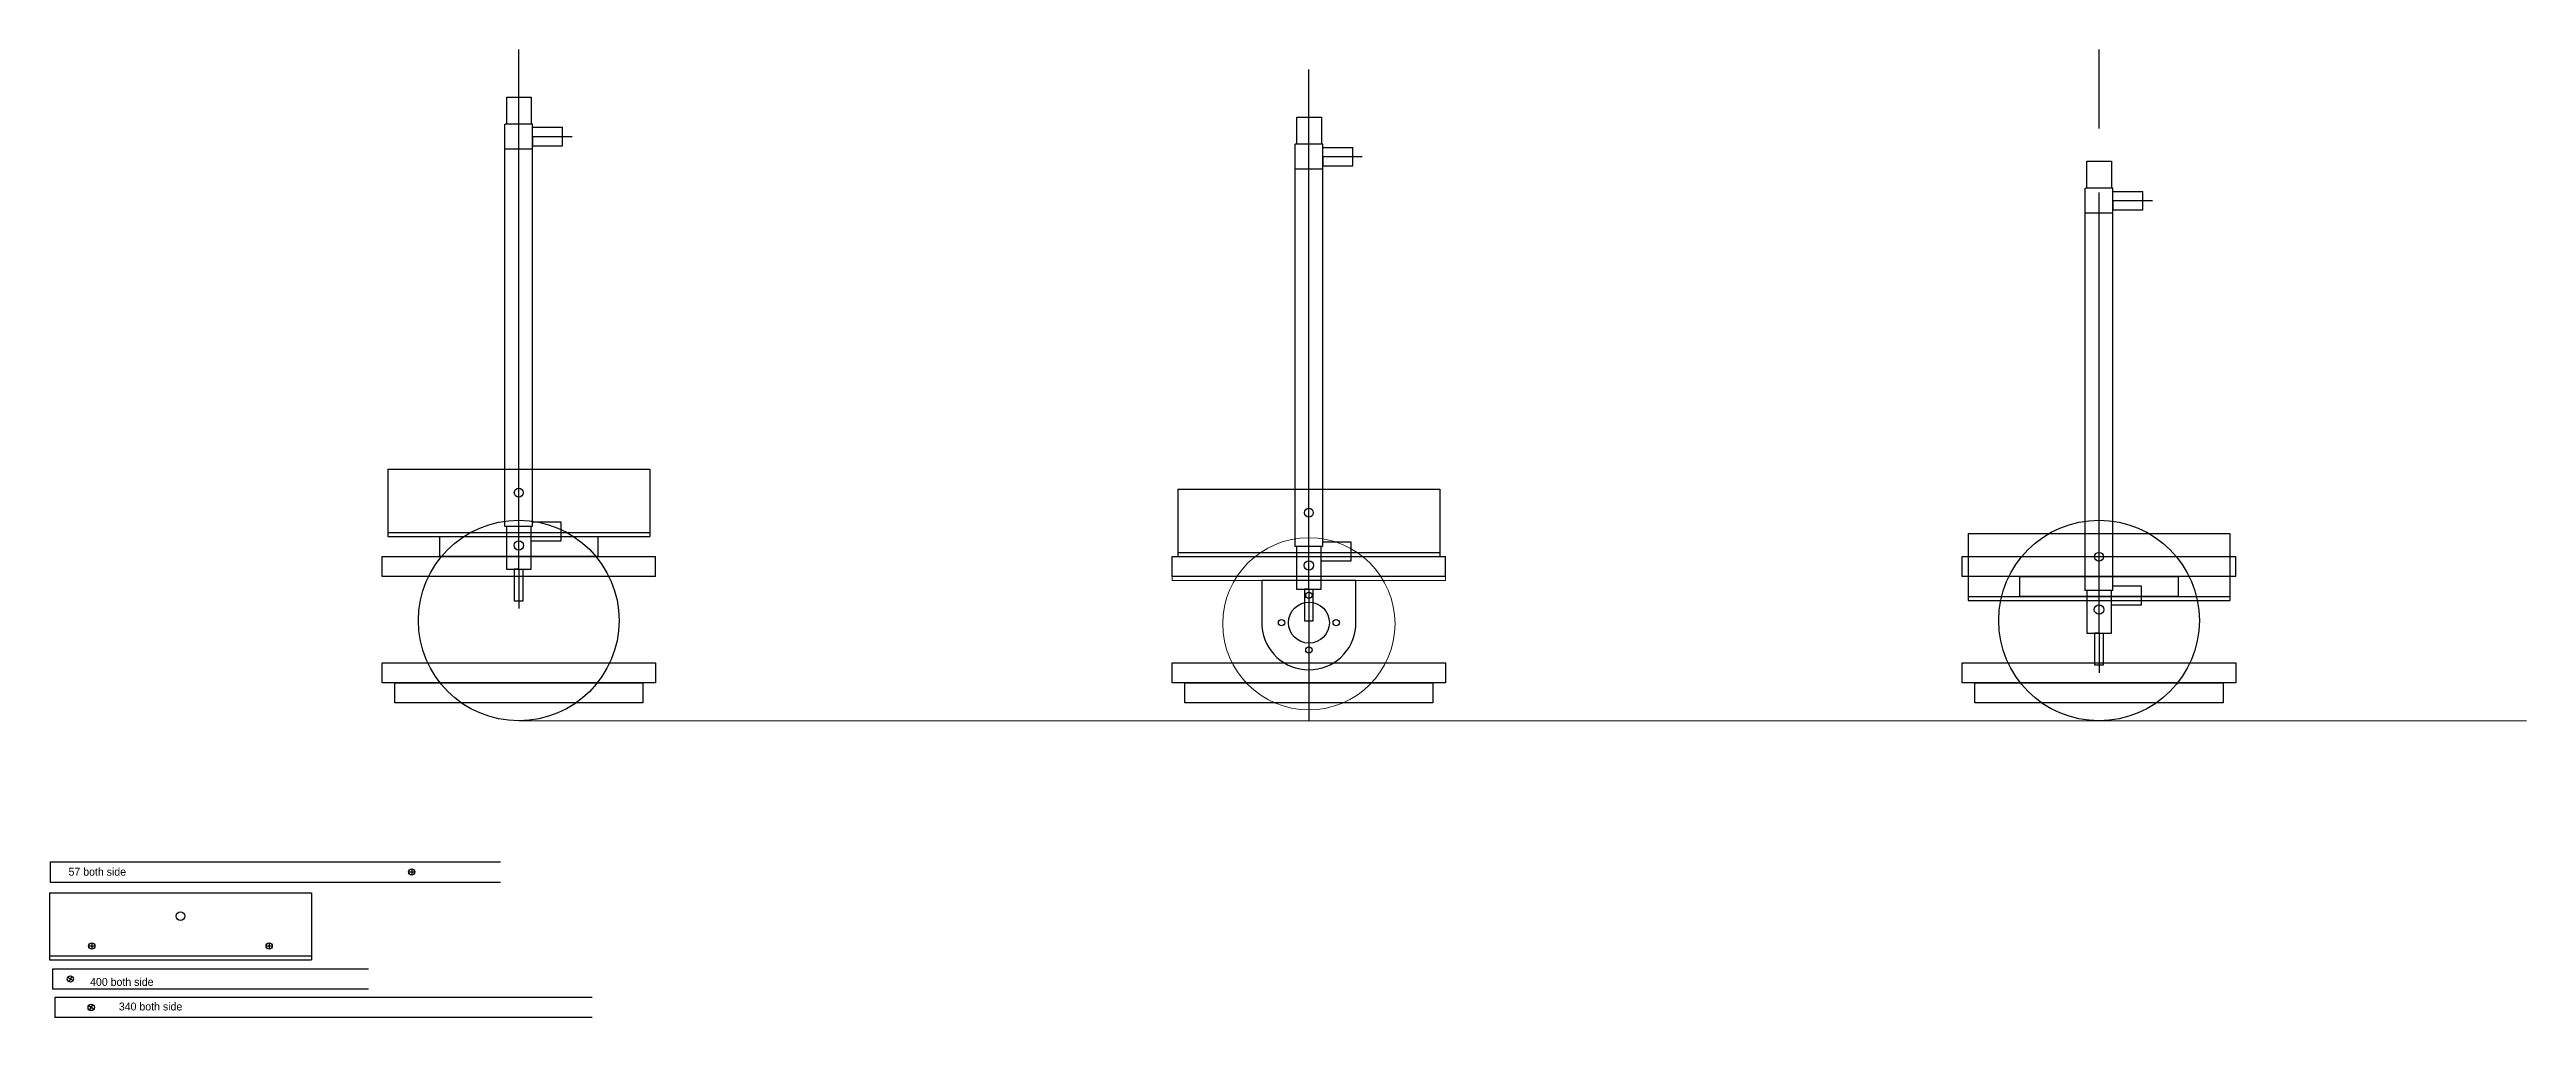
# Model space of a CAD drawing. Header units: millimetres. Extents: x -15418 to 43885, y -27590 to 23052.
# Drawn here: x 20462 to 22029, y 6907 to 7520 of the extents above; entities that cross this region are included whole.
import ezdxf

# ---------------------------------------------------------------- set-up
doc = ezdxf.new("R2010")
doc.units = ezdxf.units.MM
doc.header["$LTSCALE"] = 0.5
doc.layers.get('0').update_dxf_attribs({"lineweight": 5})
doc.layers.get('Defpoints').update_dxf_attribs({"color": 4})
for name, color, linetype in [('Layer1', 1, 'Continuous'), ('Layer2', 2, 'Continuous'), ('Layer3', 9, 'Continuous'), ('Layer4', 6, 'Continuous')]:
    doc.layers.add(name, color=color, linetype=linetype)
doc.layers.add('Layer9', color=3, linetype='Continuous', lineweight=5)

msp = doc.modelspace()

# ---------------------------------------------------------------- texts
at = {"layer": 'Layer1', "transparency": 33554661}
for s, p in [('57 both side', (20473.967, 6996.8123)), ('400 both side', (20487.6233, 6927.0563)), ('340 both side', (20505.8126, 6911.4796))]:
    msp.add_text(s, height=5, dxfattribs=at).set_placement(p)

# ---------------------------------------------------------------- linework, layer by layer
at = {"transparency": 33554661}
msp.add_line((20758.8774, 7094.8733), (22029.3611, 7094.8733), dxfattribs=at)
msp.add_circle((21258.8832, 7156.3159), 54.5, dxfattribs=at)
at = {"layer": 'Defpoints', "transparency": 33554661}
for p, q in [((20708.8774, 7198.9333), (20708.8774, 7211.6333)), ((20708.8774, 7211.6333), (20808.8774, 7211.6333)), ((20808.8774, 7211.6333), (20808.8774, 7198.9333)), ((20758.8774, 7198.9333), (20708.8774, 7198.9333)), ((20808.8774, 7198.9333), (20758.8774, 7198.9333)), ((21708.8715, 7173.5333), (21708.8715, 7186.2333)), ((21708.8715, 7186.2333), (21808.8715, 7186.2333)), ((21808.8715, 7186.2333), (21808.8715, 7173.5333)), ((21758.8715, 7173.5333), (21708.8715, 7173.5333)), ((21808.8715, 7173.5333), (21758.8715, 7173.5333)), ((20680.3774, 7118.9333), (20837.3774, 7118.9333)), ((20680.3774, 7106.2333), (20680.3774, 7118.9333)), ((20837.3774, 7118.9333), (20837.3774, 7106.2333)), ((21180.3774, 7118.9333), (21337.3774, 7118.9333)), ((21180.3774, 7106.2333), (21180.3774, 7118.9333)), ((21337.3774, 7118.9333), (21337.3774, 7106.2333)), ((21680.3774, 7118.9333), (21837.3774, 7118.9333)), ((21680.3774, 7106.2333), (21680.3774, 7118.9333)), ((21837.3774, 7118.9333), (21837.3774, 7106.2333)), ((20837.3774, 7106.2333), (20680.3774, 7106.2333)), ((21337.3774, 7106.2333), (21180.3774, 7106.2333)), ((21837.3774, 7106.2333), (21680.3774, 7106.2333))]:
    msp.add_line(p, q, dxfattribs=at)
at = {"layer": 'Layer1', "transparency": 33554661}
for p, q in [((20758.8832, 7469.9133), (20758.8832, 7519.9133)), ((21758.8832, 7469.9133), (21758.8832, 7519.9133)), ((21258.8832, 7457.2133), (21258.8832, 7507.2133)), ((20758.8832, 7429.9133), (20758.8832, 7469.9133)), ((20767.6332, 7464.8233), (20792.6332, 7464.8233)), ((21258.8832, 7417.2133), (21258.8832, 7457.2133)), ((21267.6332, 7452.1233), (21292.6332, 7452.1233)), ((20758.8832, 7190.9133), (20758.8832, 7429.9133)), ((21258.8832, 7190.9133), (21258.8832, 7429.9133)), ((21758.8832, 7389.3133), (21758.8832, 7429.3133)), ((21767.6332, 7424.2233), (21792.6332, 7424.2233)), ((21758.8832, 7150.3133), (21758.8832, 7389.3133)), ((20672.3774, 7198.9333), (20845.3774, 7198.9333)), ((20672.3774, 7186.2333), (20672.3774, 7198.9333)), ((20758.8832, 7190.9133), (20758.8832, 7205.9133)), ((20758.8832, 7190.9133), (20758.8832, 7205.9133)), ((20758.8832, 7190.9133), (20758.8832, 7202.9133)), ((20845.3774, 7186.2333), (20845.3774, 7198.9333)), ((21172.3774, 7198.9333), (21345.3774, 7198.9333)), ((21172.3774, 7186.2333), (21172.3774, 7198.9333)), ((21345.3774, 7186.2333), (21345.3774, 7198.9333)), ((21672.3774, 7198.9333), (21845.3774, 7198.9333)), ((21672.3774, 7186.2333), (21672.3774, 7198.9333)), ((21845.3774, 7186.2333), (21845.3774, 7198.9333)), ((20845.3774, 7186.2333), (20672.3774, 7186.2333)), ((20758.8832, 7190.9133), (20758.8832, 7165.9133)), ((21345.3774, 7186.2333), (21172.3774, 7186.2333)), ((21288.6232, 7183.7333), (21229.1432, 7183.7333)), ((21229.1432, 7183.7333), (21229.1432, 7154.5524)), ((21258.8832, 7178.2133), (21258.8832, 7193.2133)), ((21258.8832, 7178.2133), (21258.8832, 7193.2133)), ((21258.8832, 7178.2133), (21258.8832, 7190.2133)), ((21288.6232, 7154.5524), (21288.6232, 7183.7333)), ((21845.3774, 7186.2333), (21672.3774, 7186.2333)), ((21258.8832, 7178.2133), (21258.8832, 7094.8733)), ((21758.8832, 7150.3133), (21758.8832, 7165.3133)), ((21758.8832, 7150.3133), (21758.8832, 7165.3133)), ((21758.8832, 7150.3133), (21758.8832, 7162.3133)), ((21758.8832, 7150.3133), (21758.8832, 7125.3133)), ((20672.3774, 7118.9333), (20672.3774, 7131.6333)), ((20672.3774, 7131.6333), (20845.3774, 7131.6333)), ((20845.3774, 7118.9333), (20672.3774, 7118.9333)), ((20729.1374, 7131.6333), (20788.6174, 7131.6333)), ((20845.3774, 7131.6333), (20845.3774, 7118.9333)), ((21172.3774, 7118.9333), (21172.3774, 7131.6333)), ((21172.3774, 7131.6333), (21345.3774, 7131.6333)), ((21345.3774, 7118.9333), (21172.3774, 7118.9333)), ((21229.1374, 7131.6333), (21288.6174, 7131.6333)), ((21345.3774, 7131.6333), (21345.3774, 7118.9333)), ((21672.3774, 7118.9333), (21672.3774, 7131.6333)), ((21672.3774, 7131.6333), (21845.3774, 7131.6333)), ((21845.3774, 7118.9333), (21672.3774, 7118.9333)), ((21729.1374, 7131.6333), (21788.6174, 7131.6333)), ((21845.3774, 7131.6333), (21845.3774, 7118.9333)), ((20462.2601, 7005.4953), (20747.2581, 7005.4953)), ((20462.2601, 7005.4953), (20462.2601, 6992.7953)), ((20462.2601, 6992.7953), (20747.2581, 6992.7953)), ((20689.143, 6999.1453), (20693.143, 6999.1453)), ((20691.143, 7001.1453), (20691.143, 6997.1453)), ((20461.9623, 6985.9636), (20627.6859, 6985.9636)), ((20461.9623, 6985.9636), (20461.9623, 6943.4636)), ((20627.6859, 6985.9636), (20627.6859, 6943.4636)), ((20461.9623, 6945.9636), (20627.6859, 6945.9636)), ((20486.7148, 6952.3136), (20490.7148, 6952.3136)), ((20488.7148, 6954.3136), (20488.7148, 6950.3136)), ((20598.941, 6952.3136), (20602.941, 6952.3136)), ((20600.941, 6954.3136), (20600.941, 6950.3136)), ((20461.9623, 6943.4636), (20627.6859, 6943.4636)), ((20663.7862, 6937.6309), (20463.7881, 6937.6309)), ((20463.7881, 6937.6309), (20463.7881, 6924.9309)), ((20476.8718, 6930.3399), (20473.4077, 6932.3399)), ((20476.1397, 6933.072), (20474.1397, 6929.6079)), ((20663.7862, 6924.9309), (20463.7881, 6924.9309)), ((20805.3396, 6919.7164), (20465.3396, 6919.7164)), ((20465.3396, 6919.7164), (20465.3396, 6907.0164)), ((20490.047, 6912.3664), (20486.5829, 6914.3664)), ((20487.3149, 6911.6344), (20489.3149, 6915.0985)), ((20805.3396, 6907.0164), (20465.3396, 6907.0164))]:
    msp.add_line(p, q, dxfattribs=at)
for centre, radius in [((20758.8832, 7205.9133), 3), ((21258.8832, 7193.2133), 3), ((21258.8832, 7156.9933), 12.96), ((21258.8832, 7174.2933), 2), ((21758.8832, 7165.3133), 3), ((21241.5832, 7156.9933), 2), ((21276.1832, 7156.9933), 2), ((21258.8832, 7139.6933), 2), ((20691.143, 6999.1453), 2), ((20544.828, 6971.1636), 2.8), ((20488.7148, 6952.3136), 2), ((20600.941, 6952.3136), 2), ((20475.1397, 6931.3399), 2), ((20488.3149, 6913.3664), 2)]:
    msp.add_circle(centre, radius, dxfattribs=at)
msp.add_arc((21258.8832, 7156.9933), 29.84, 184.692017, 355.307983, dxfattribs=at)
at = {"layer": 'Layer2', "transparency": 33554661}
for p, q in [((20751.2593, 7472.7333), (20751.2593, 7489.7333)), ((20751.2593, 7489.7333), (20766.7593, 7489.7333)), ((20766.7593, 7489.7333), (20766.7593, 7472.7333)), ((21251.2593, 7460.0333), (21251.2593, 7477.0333)), ((21251.2593, 7477.0333), (21266.7593, 7477.0333)), ((21266.7593, 7477.0333), (21266.7593, 7460.0333)), ((20750.1332, 7466.9133), (20750.1332, 7472.7333)), ((20750.1332, 7457.0629), (20750.1332, 7466.9133)), ((20767.7166, 7472.7333), (20750.3019, 7472.7333)), ((20759.0093, 7472.7333), (20751.2593, 7472.7333)), ((20767.6332, 7456.9133), (20767.6332, 7472.7333)), ((20767.6332, 7464.8233), (20767.6332, 7470.6733)), ((20767.6332, 7470.6733), (20786.6332, 7470.6733)), ((20767.6332, 7464.8233), (20767.6332, 7458.9733)), ((20786.6332, 7458.9733), (20786.6332, 7470.6733)), ((20750.1332, 7217.9133), (20750.1332, 7457.0629)), ((20767.6332, 7456.9133), (20750.1332, 7456.9133)), ((20767.6332, 7458.9733), (20786.6332, 7458.9733)), ((20767.6332, 7217.9133), (20767.6332, 7456.9133)), ((21250.1332, 7454.2133), (21250.1332, 7460.0333)), ((21250.1332, 7444.3629), (21250.1332, 7454.2133)), ((21267.7166, 7460.0333), (21250.3019, 7460.0333)), ((21259.0093, 7460.0333), (21251.2593, 7460.0333)), ((21267.6332, 7444.2133), (21267.6332, 7460.0333)), ((21267.6332, 7452.1233), (21267.6332, 7457.9733)), ((21267.6332, 7457.9733), (21286.6332, 7457.9733)), ((21267.6332, 7452.1233), (21267.6332, 7446.2733)), ((21267.6332, 7446.2733), (21286.6332, 7446.2733)), ((21286.6332, 7446.2733), (21286.6332, 7457.9733)), ((21751.2593, 7432.1333), (21751.2593, 7449.1333)), ((21751.2593, 7449.1333), (21766.7593, 7449.1333)), ((21766.7593, 7449.1333), (21766.7593, 7432.1333)), ((21250.1332, 7205.2133), (21250.1332, 7444.3629)), ((21267.6332, 7444.2133), (21250.1332, 7444.2133)), ((21267.6332, 7205.2133), (21267.6332, 7444.2133)), ((21750.1332, 7426.3133), (21750.1332, 7432.1333)), ((21767.7166, 7432.1333), (21750.3019, 7432.1333)), ((21759.0093, 7432.1333), (21751.2593, 7432.1333)), ((21767.6332, 7416.3133), (21767.6332, 7432.1333)), ((21767.6332, 7424.2233), (21767.6332, 7430.0733)), ((21767.6332, 7430.0733), (21786.6332, 7430.0733)), ((21786.6332, 7418.3733), (21786.6332, 7430.0733)), ((21750.1332, 7416.4629), (21750.1332, 7426.3133)), ((21750.1332, 7177.3133), (21750.1332, 7416.4629)), ((21767.6332, 7416.3133), (21750.1332, 7416.3133)), ((21767.6332, 7424.2233), (21767.6332, 7418.3733)), ((21767.6332, 7418.3733), (21786.6332, 7418.3733)), ((21767.6332, 7177.3133), (21767.6332, 7416.3133)), ((20767.6332, 7217.9133), (20750.1332, 7217.9133)), ((20758.8832, 7217.9133), (20751.0832, 7217.9133)), ((20751.0832, 7217.9133), (20751.0832, 7190.9133)), ((20751.2593, 7214.1333), (20766.7593, 7214.1333)), ((20766.6832, 7190.9133), (20766.6832, 7217.9133)), ((20785.6832, 7220.6133), (20767.6332, 7220.6133)), ((20785.6832, 7208.9133), (20785.6832, 7220.6133)), ((20766.6832, 7190.9133), (20766.6832, 7208.9133)), ((20766.6832, 7208.9133), (20785.6832, 7208.9133)), ((21267.6332, 7205.2133), (21250.1332, 7205.2133)), ((21258.8832, 7205.2133), (21251.0832, 7205.2133)), ((21251.0832, 7205.2133), (21251.0832, 7178.2133)), ((21251.2593, 7201.4333), (21266.7593, 7201.4333)), ((21266.6832, 7178.2133), (21266.6832, 7205.2133)), ((21266.6832, 7178.2133), (21266.6832, 7196.2133)), ((21266.6832, 7196.2133), (21285.6832, 7196.2133)), ((21285.6832, 7207.9133), (21267.6332, 7207.9133)), ((21285.6832, 7196.2133), (21285.6832, 7207.9133)), ((20751.0832, 7190.9133), (20766.6832, 7190.9133)), ((20758.8832, 7190.9133), (20756.0832, 7190.9133)), ((20756.0832, 7190.9133), (20756.0832, 7170.9133)), ((20761.6832, 7190.9133), (20761.6832, 7190.9133)), ((20761.6832, 7170.9133), (20761.6832, 7190.9133)), ((21785.6832, 7180.0133), (21767.6332, 7180.0133)), ((21785.6832, 7168.3133), (21785.6832, 7180.0133)), ((20756.0832, 7170.9133), (20761.6832, 7170.9133)), ((21251.0832, 7178.2133), (21266.6832, 7178.2133)), ((21258.8832, 7178.2133), (21256.0832, 7178.2133)), ((21256.0832, 7178.2133), (21256.0832, 7158.2133)), ((21261.6832, 7178.2133), (21261.6832, 7178.2133)), ((21261.6832, 7158.2133), (21261.6832, 7178.2133)), ((21767.6332, 7177.3133), (21750.1332, 7177.3133)), ((21758.8832, 7177.3133), (21751.0832, 7177.3133)), ((21751.0832, 7177.3133), (21751.0832, 7150.3133)), ((21751.2593, 7173.5333), (21766.7593, 7173.5333)), ((21766.6832, 7150.3133), (21766.6832, 7177.3133)), ((21766.6832, 7168.3133), (21785.6832, 7168.3133)), ((21256.0832, 7158.2133), (21261.6832, 7158.2133)), ((21751.0832, 7150.3133), (21766.6832, 7150.3133)), ((21758.8832, 7150.3133), (21756.0832, 7150.3133)), ((21756.0832, 7150.3133), (21756.0832, 7130.3133)), ((21761.6832, 7150.3133), (21761.6832, 7150.3133)), ((21761.6832, 7130.3133), (21761.6832, 7150.3133)), ((21756.0832, 7130.3133), (21761.6832, 7130.3133))]:
    msp.add_line(p, q, dxfattribs=at)
for centre in [(20758.8813, 7239.3333), (21258.8813, 7226.6333), (21758.8813, 7198.7333)]:
    msp.add_circle(centre, 2.8, dxfattribs=at)
at = {"layer": 'Layer3', "transparency": 33554661}
for centre in [(20758.8774, 7158.3733), (21758.8774, 7158.3733)]:
    msp.add_circle(centre, 63.5, dxfattribs=at)
at = {"layer": 'Layer4', "transparency": 33554661}
for p, q in [((20676.0156, 7254.1333), (20841.7392, 7254.1333)), ((20676.0156, 7254.1333), (20676.0156, 7211.6333)), ((20841.7392, 7254.1333), (20841.7392, 7211.6333)), ((21176.0156, 7241.4333), (21341.7392, 7241.4333)), ((21176.0156, 7241.4333), (21176.0156, 7198.9333)), ((21341.7392, 7241.4333), (21341.7392, 7198.9333)), ((20676.0156, 7214.1333), (20841.7392, 7214.1333)), ((20676.0156, 7211.6333), (20841.7392, 7211.6333)), ((21676.0156, 7213.5333), (21841.7392, 7213.5333)), ((21676.0156, 7213.5333), (21676.0156, 7171.0333)), ((21841.7392, 7213.5333), (21841.7392, 7171.0333)), ((21176.0156, 7201.4333), (21341.7392, 7201.4333)), ((21176.0156, 7198.9333), (21341.7392, 7198.9333)), ((21676.0156, 7173.5333), (21841.7392, 7173.5333)), ((21676.0156, 7171.0333), (21841.7392, 7171.0333))]:
    msp.add_line(p, q, dxfattribs=at)
at = {"layer": 'Layer9', "transparency": 33554661}
for p, q in [((21172.3774, 7183.7333), (21172.3774, 7186.2333)), ((21345.3774, 7183.7333), (21172.3774, 7183.7333)), ((21345.3774, 7183.7333), (21345.3774, 7186.2333))]:
    msp.add_line(p, q, dxfattribs=at)

msp.set_redraw_order([(e.dxf.handle, doc.entitydb.next_handle()) for e in msp.query("TEXT MTEXT ATTDEF DIMENSION ARC_DIMENSION")])  # texts and dimensions are drawn at this point

doc.saveas('drawing.dxf')
